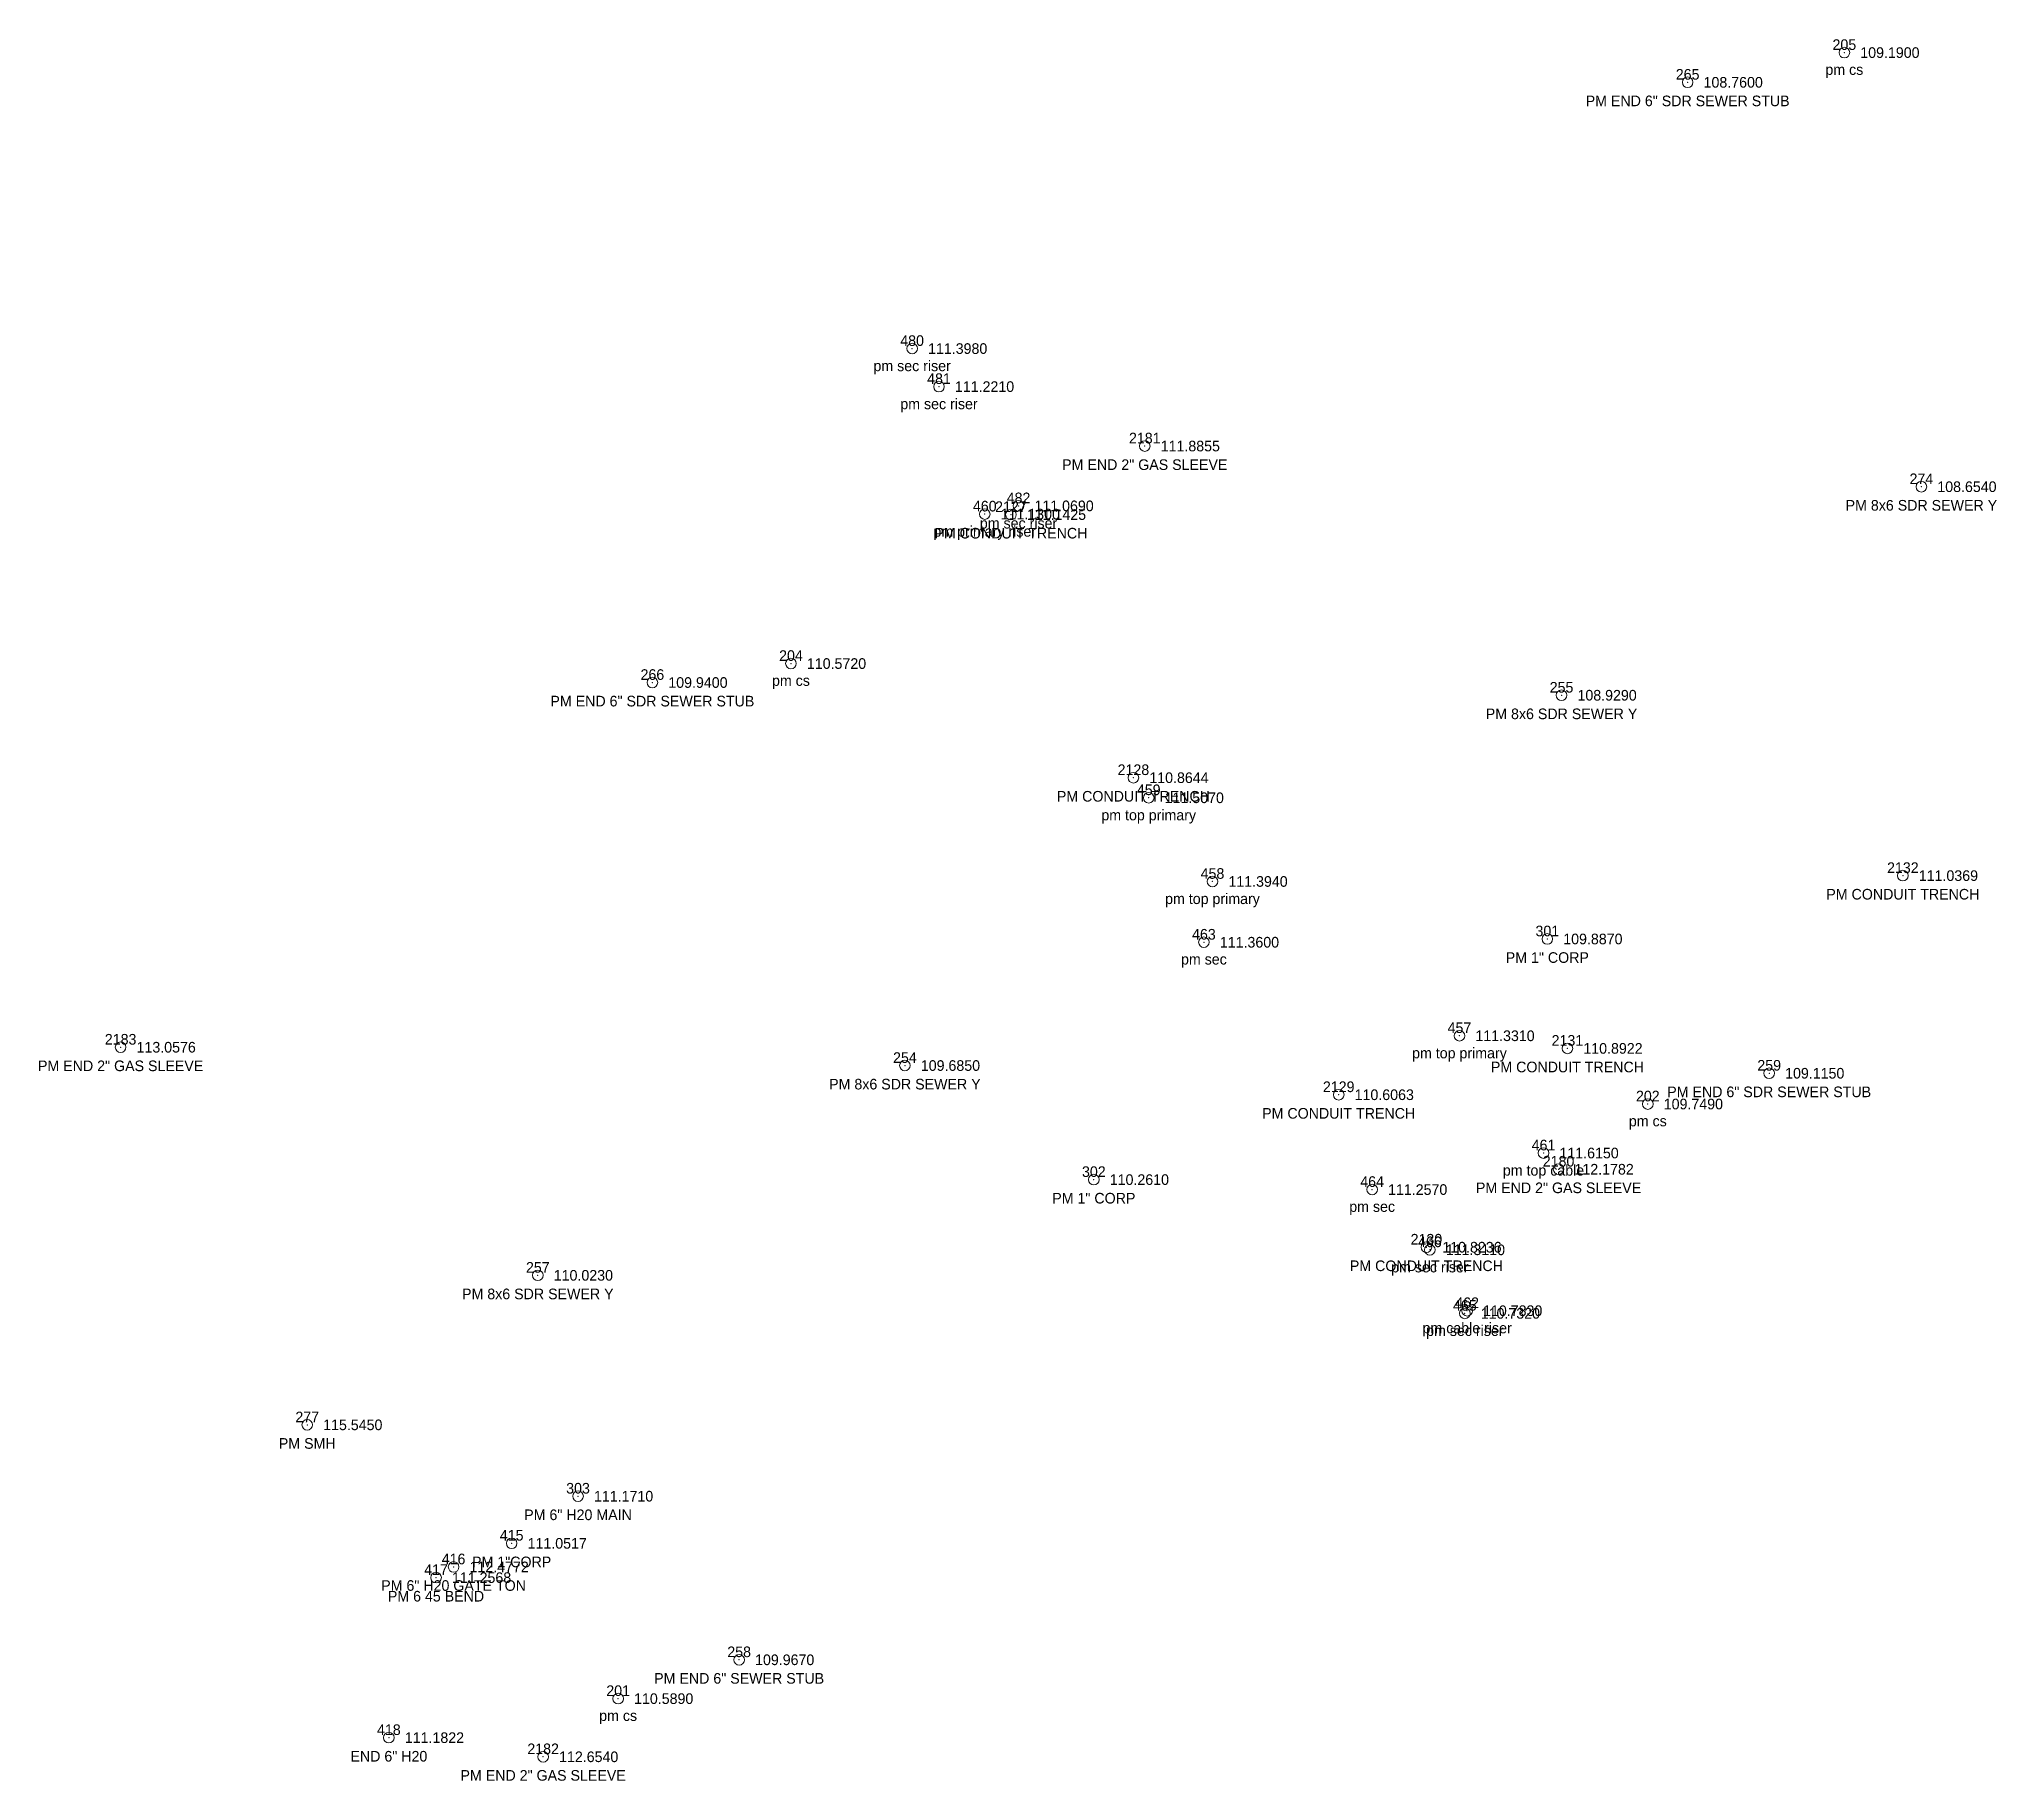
# Model space of a CAD drawing. Extents: x 1196333 to 1196982, y 245092 to 245652.
# Drawn here: x 1196333.5 to 1196425.6, y 245216.7 to 245298.7 of the extents above; entities that cross this region are included whole.
import ezdxf
from ezdxf.enums import TextEntityAlignment as Align

# ---------------------------------------------------------------- set-up
doc = ezdxf.new("R2010")
doc.units = 21
doc.header["$LTSCALE"] = 50
doc.header["$MEASUREMENT"] = 0
for name, color, linetype, lineweight, true_color in [('PNTDESC', 3, 'Continuous', 0, 0x00ff00), ('PNTELEV', 5, 'Continuous', 0, 0x0000ff), ('PNTS', 1, 'Continuous', 0, 0xff0000)]:
    doc.layers.add(name, color=color, linetype=linetype, lineweight=lineweight, true_color=true_color)
doc.layers.add('PNTNO', color=7, linetype='Continuous', lineweight=0)
doc.styles.add('PTXT', font='txt', dxfattribs={"height": 0.304801})

# ---------------------------------------------------------------- blocks, each defined once
blk = doc.blocks.new('SPT4')
at = {"color": 0, "linetype": 'Continuous'}
blk.add_circle((0, 0), 0.5, dxfattribs=at)
blk = doc.blocks.new('SRVPNO1')
at = {"layer": 'PNTDESC', "style": 'PTXT'}
blk.add_attdef('DESC2', text='', height=1, dxfattribs=at).set_placement((0, -1.75), align=Align.MIDDLE)
at = {"layer": 'PNTELEV', "style": 'PTXT'}
blk.add_attdef('ELEV2', (1.5, -0.5), '', height=1, dxfattribs=at)
at = {"layer": 'PNTNO', "style": 'PTXT'}
blk.add_attdef('PT#', text='', height=1, dxfattribs=at).set_placement((0, 0.75), align=Align.MIDDLE)

msp = doc.modelspace()

# ---------------------------------------------------------------- linework, layer by layer
at = {"layer": 'PNTS'}
for p in [(1196418.469, 245298.043, 109.19), (1196411.092, 245296.645, 108.76), (1196374.586, 245284.113, 111.398), (1196375.85, 245282.323, 111.221), (1196385.5371, 245279.5256, 111.8855), (1196422.095, 245277.612, 108.654), (1196378.005, 245276.323, 111.13), (1196379.2363, 245276.2995, 111.1425), (1196379.595, 245276.71, 111.069), (1196368.882, 245269.289, 110.572), (1196362.359, 245268.396, 109.94), (1196405.156, 245267.797, 108.929), (1196385.0024, 245263.9167, 110.8644), (1196385.723, 245262.972, 111.507), (1196388.725, 245259.033, 111.394), (1196421.2225, 245259.3072, 111.0369), (1196388.321, 245256.173, 111.36), (1196404.487, 245256.327, 109.887), (1196400.351, 245251.771, 111.331), (1196337.3277, 245251.2309, 113.0576), (1196405.4329, 245251.1765, 110.8922), (1196374.246, 245250.369, 109.685), (1196414.93, 245250.006, 109.115), (1196394.6659, 245248.9956, 110.6063), (1196409.217, 245248.558, 109.749), (1196404.308, 245246.252, 111.615), (1196383.139, 245245.001, 110.261), (1196405.0159, 245245.4895, 112.1782), (1196396.24, 245244.532, 111.257), (1196398.7948, 245241.8199, 110.8236), (1196398.957, 245241.697, 111.311), (1196356.966, 245240.496, 110.023), (1196400.603, 245238.706, 110.732), (1196400.712, 245238.831, 110.783), (1196346.112, 245233.459, 115.545), (1196358.859, 245230.1, 111.171), (1196355.7349, 245227.8828, 111.0517), (1196353.0006, 245226.7724, 112.4772), (1196352.1743, 245226.2685, 111.2568), (1196366.443, 245222.402, 109.967), (1196360.747, 245220.573, 110.589), (1196349.9553, 245218.7363, 111.1822), (1196357.2163, 245217.8367, 112.654)]:
    msp.add_point(p, dxfattribs=at)

# ---------------------------------------------------------------- block references
at = {"layer": 'PNTS', "xscale": 0.5, "yscale": 0.5, "zscale": 0.5}
for p, values in [((1196418.469, 245298.043, 109.19), {'PT#': '205', 'ELEV2': '109.1900', 'DESC2': 'pm cs'}), ((1196411.092, 245296.645, 108.76), {'PT#': '265', 'ELEV2': '108.7600', 'DESC2': 'PM END 6" SDR SEWER STUB'}), ((1196374.586, 245284.113, 111.398), {'PT#': '480', 'ELEV2': '111.3980', 'DESC2': 'pm sec riser'}), ((1196375.85, 245282.323, 111.221), {'PT#': '481', 'ELEV2': '111.2210', 'DESC2': 'pm sec riser'}), ((1196385.5371, 245279.5256, 111.8855), {'PT#': '2181', 'ELEV2': '111.8855', 'DESC2': 'PM END 2" GAS SLEEVE'}), ((1196422.095, 245277.612, 108.654), {'PT#': '274', 'ELEV2': '108.6540', 'DESC2': 'PM 8x6 SDR SEWER Y'}), ((1196379.595, 245276.71, 111.069), {'PT#': '482', 'ELEV2': '111.0690', 'DESC2': 'pm sec riser'}), ((1196378.005, 245276.323, 111.13), {'PT#': '460', 'ELEV2': '111.1300', 'DESC2': 'pm primary riser'}), ((1196379.2363, 245276.2995, 111.1425), {'PT#': '2127', 'ELEV2': '111.1425', 'DESC2': 'PM CONDUIT TRENCH'}), ((1196368.882, 245269.289, 110.572), {'PT#': '204', 'ELEV2': '110.5720', 'DESC2': 'pm cs'}), ((1196362.359, 245268.396, 109.94), {'PT#': '266', 'ELEV2': '109.9400', 'DESC2': 'PM END 6" SDR SEWER STUB'}), ((1196405.156, 245267.797, 108.929), {'PT#': '255', 'ELEV2': '108.9290', 'DESC2': 'PM 8x6 SDR SEWER Y'}), ((1196385.0024, 245263.9167, 110.8644), {'PT#': '2128', 'ELEV2': '110.8644', 'DESC2': 'PM CONDUIT TRENCH'}), ((1196385.723, 245262.972, 111.507), {'PT#': '459', 'ELEV2': '111.5070', 'DESC2': 'pm top primary'}), ((1196388.725, 245259.033, 111.394), {'PT#': '458', 'ELEV2': '111.3940', 'DESC2': 'pm top primary'}), ((1196421.2225, 245259.3072, 111.0369), {'PT#': '2132', 'ELEV2': '111.0369', 'DESC2': 'PM CONDUIT TRENCH'}), ((1196404.487, 245256.327, 109.887), {'PT#': '301', 'ELEV2': '109.8870', 'DESC2': 'PM 1" CORP'}), ((1196388.321, 245256.173, 111.36), {'PT#': '463', 'ELEV2': '111.3600', 'DESC2': 'pm sec'}), ((1196400.351, 245251.771, 111.331), {'PT#': '457', 'ELEV2': '111.3310', 'DESC2': 'pm top primary'}), ((1196337.3277, 245251.2309, 113.0576), {'PT#': '2183', 'ELEV2': '113.0576', 'DESC2': 'PM END 2" GAS SLEEVE'}), ((1196405.4329, 245251.1765, 110.8922), {'PT#': '2131', 'ELEV2': '110.8922', 'DESC2': 'PM CONDUIT TRENCH'}), ((1196374.246, 245250.369, 109.685), {'PT#': '254', 'ELEV2': '109.6850', 'DESC2': 'PM 8x6 SDR SEWER Y'}), ((1196414.93, 245250.006, 109.115), {'PT#': '259', 'ELEV2': '109.1150', 'DESC2': 'PM END 6" SDR SEWER STUB'}), ((1196394.6659, 245248.9956, 110.6063), {'PT#': '2129', 'ELEV2': '110.6063', 'DESC2': 'PM CONDUIT TRENCH'}), ((1196409.217, 245248.558, 109.749), {'PT#': '202', 'ELEV2': '109.7490', 'DESC2': 'pm cs'}), ((1196404.308, 245246.252, 111.615), {'PT#': '461', 'ELEV2': '111.6150', 'DESC2': 'pm top cable'}), ((1196405.0159, 245245.4895, 112.1782), {'PT#': '2180', 'ELEV2': '112.1782', 'DESC2': 'PM END 2" GAS SLEEVE'}), ((1196383.139, 245245.001, 110.261), {'PT#': '302', 'ELEV2': '110.2610', 'DESC2': 'PM 1" CORP'}), ((1196396.24, 245244.532, 111.257), {'PT#': '464', 'ELEV2': '111.2570', 'DESC2': 'pm sec'}), ((1196398.7948, 245241.8199, 110.8236), {'PT#': '2130', 'ELEV2': '110.8236', 'DESC2': 'PM CONDUIT TRENCH'}), ((1196398.957, 245241.697, 111.311), {'PT#': '466', 'ELEV2': '111.3110', 'DESC2': 'pm sec riser'}), ((1196356.966, 245240.496, 110.023), {'PT#': '257', 'ELEV2': '110.0230', 'DESC2': 'PM 8x6 SDR SEWER Y'}), ((1196400.712, 245238.831, 110.783), {'PT#': '462', 'ELEV2': '110.7830', 'DESC2': 'pm cable riser'}), ((1196400.603, 245238.706, 110.732), {'PT#': '465', 'ELEV2': '110.7320', 'DESC2': 'pm sec riser'}), ((1196346.112, 245233.459, 115.545), {'PT#': '277', 'ELEV2': '115.5450', 'DESC2': 'PM SMH'}), ((1196358.859, 245230.1, 111.171), {'PT#': '303', 'ELEV2': '111.1710', 'DESC2': 'PM 6" H20 MAIN'}), ((1196355.7349, 245227.8828, 111.0517), {'PT#': '415', 'ELEV2': '111.0517', 'DESC2': 'PM 1"CORP'}), ((1196353.0006, 245226.7724, 112.4772), {'PT#': '416', 'ELEV2': '112.4772', 'DESC2': 'PM 6" H20 GATE TON'}), ((1196352.1743, 245226.2685, 111.2568), {'PT#': '417', 'ELEV2': '111.2568', 'DESC2': 'PM 6 45 BEND'}), ((1196366.443, 245222.402, 109.967), {'PT#': '258', 'ELEV2': '109.9670', 'DESC2': 'PM END 6" SEWER STUB'}), ((1196360.747, 245220.573, 110.589), {'PT#': '201', 'ELEV2': '110.5890', 'DESC2': 'pm cs'}), ((1196349.9553, 245218.7363, 111.1822), {'PT#': '418', 'ELEV2': '111.1822', 'DESC2': 'END 6" H20'}), ((1196357.2163, 245217.8367, 112.654), {'PT#': '2182', 'ELEV2': '112.6540', 'DESC2': 'PM END 2" GAS SLEEVE'})]:
    msp.add_blockref('SRVPNO1', p, dxfattribs=at).add_auto_attribs(values)
for p in [(1196418.469, 245298.043, 109.19), (1196411.092, 245296.645, 108.76), (1196374.586, 245284.113, 111.398), (1196375.85, 245282.323, 111.221), (1196385.5371, 245279.5256, 111.8855), (1196422.095, 245277.612, 108.654), (1196378.005, 245276.323, 111.13), (1196379.2363, 245276.2995, 111.1425), (1196379.595, 245276.71, 111.069), (1196368.882, 245269.289, 110.572), (1196362.359, 245268.396, 109.94), (1196405.156, 245267.797, 108.929), (1196385.0024, 245263.9167, 110.8644), (1196385.723, 245262.972, 111.507), (1196388.725, 245259.033, 111.394), (1196421.2225, 245259.3072, 111.0369), (1196388.321, 245256.173, 111.36), (1196404.487, 245256.327, 109.887), (1196337.3277, 245251.2309, 113.0576), (1196400.351, 245251.771, 111.331), (1196405.4329, 245251.1765, 110.8922), (1196374.246, 245250.369, 109.685), (1196414.93, 245250.006, 109.115), (1196394.6659, 245248.9956, 110.6063), (1196409.217, 245248.558, 109.749), (1196404.308, 245246.252, 111.615), (1196383.139, 245245.001, 110.261), (1196405.0159, 245245.4895, 112.1782), (1196396.24, 245244.532, 111.257), (1196398.7948, 245241.8199, 110.8236), (1196398.957, 245241.697, 111.311), (1196356.966, 245240.496, 110.023), (1196400.603, 245238.706, 110.732), (1196400.712, 245238.831, 110.783), (1196346.112, 245233.459, 115.545), (1196358.859, 245230.1, 111.171), (1196355.7349, 245227.8828, 111.0517), (1196352.1743, 245226.2685, 111.2568), (1196353.0006, 245226.7724, 112.4772), (1196366.443, 245222.402, 109.967), (1196360.747, 245220.573, 110.589), (1196349.9553, 245218.7363, 111.1822), (1196357.2163, 245217.8367, 112.654)]:
    msp.add_blockref('SPT4', p, dxfattribs=at)

doc.saveas('drawing.dxf')
